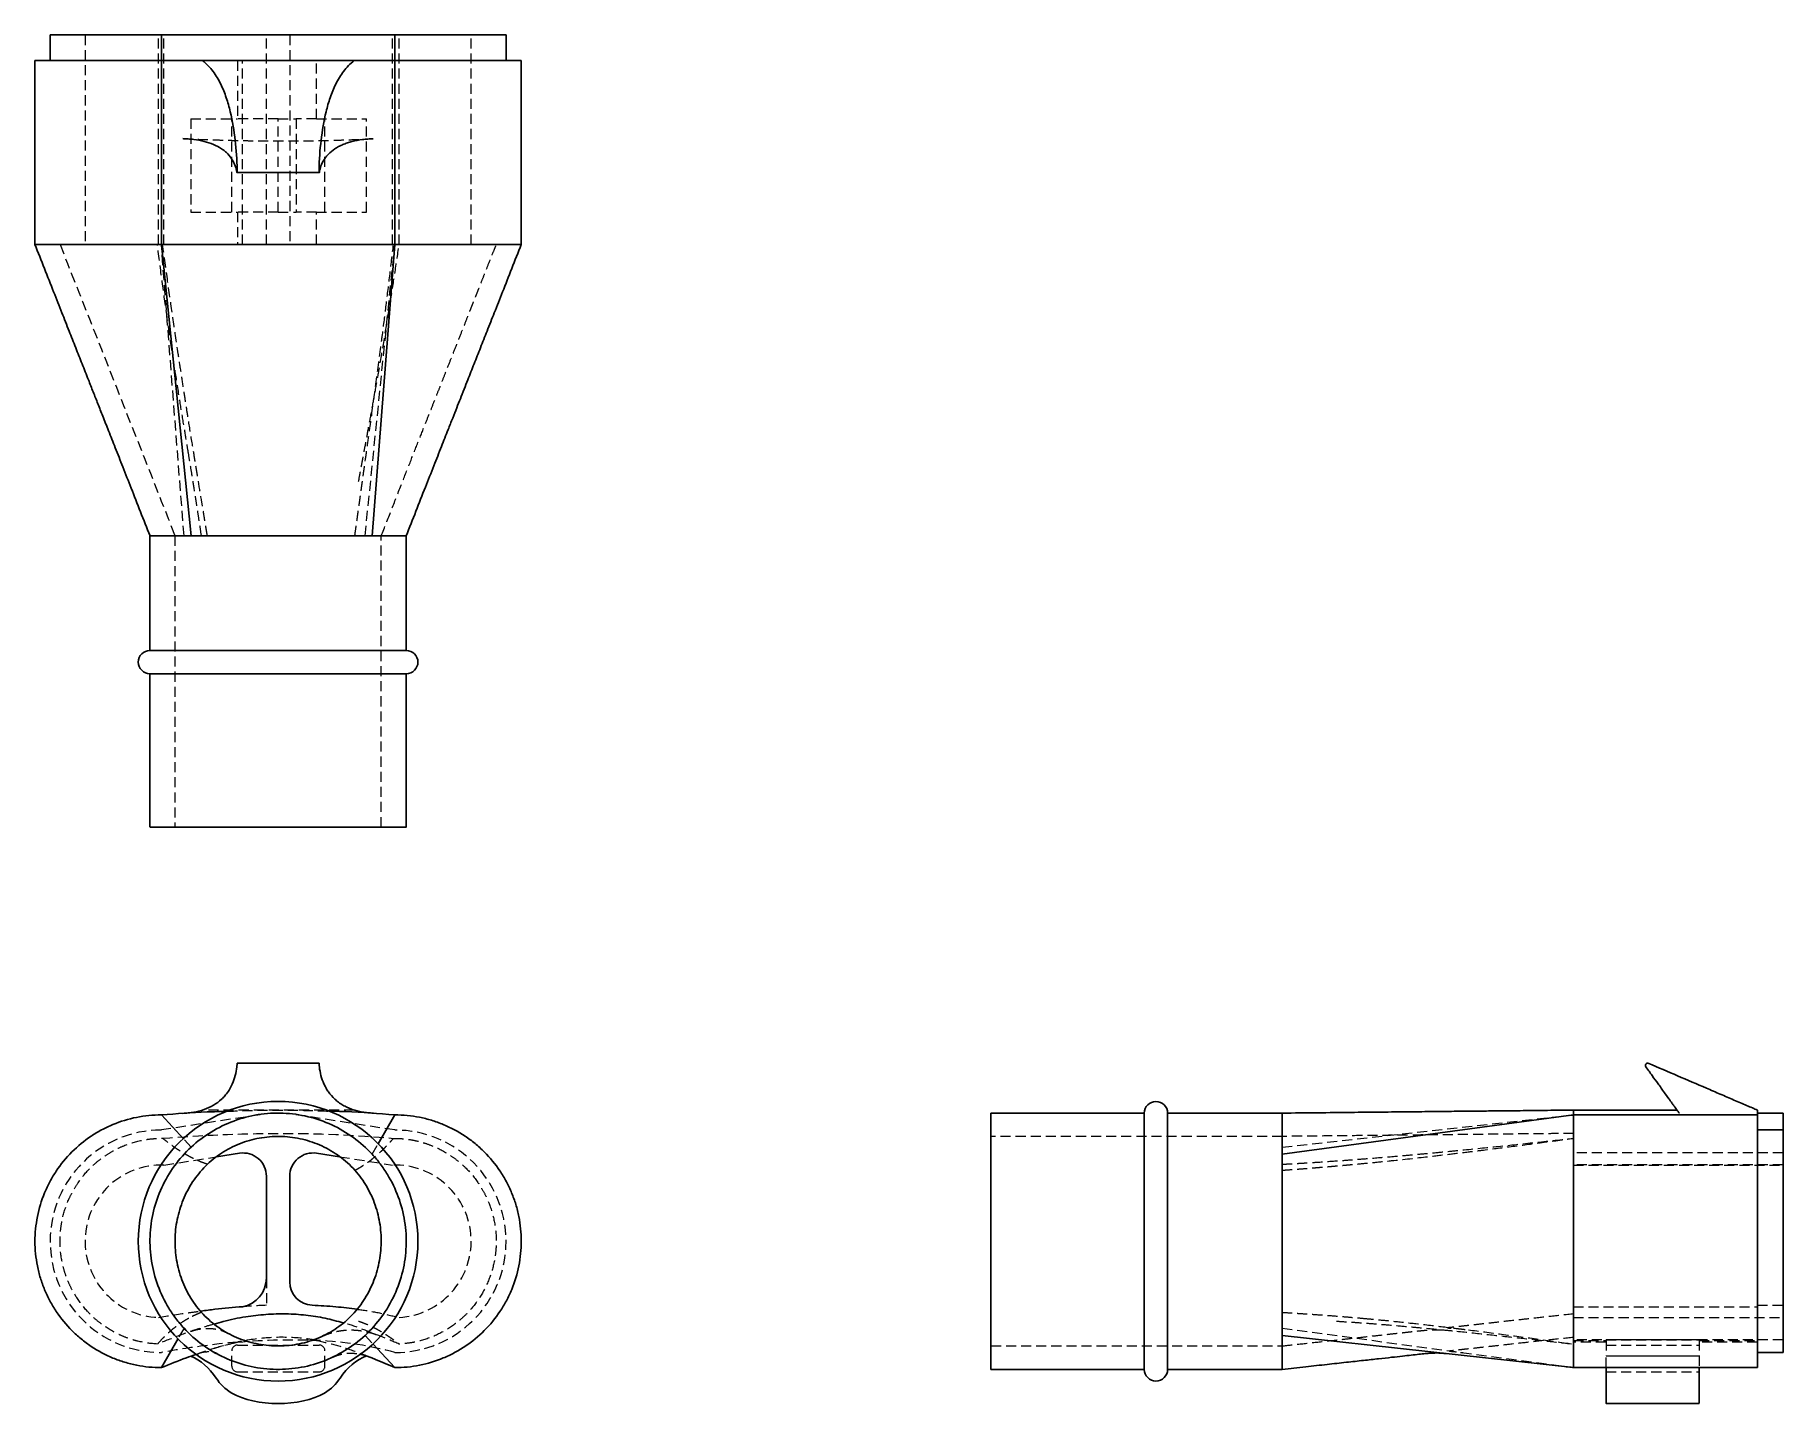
# Model space of a CAD drawing. Header units: millimetres. Extents: x 52 to 273, y 35 to 208.
import ezdxf

# ---------------------------------------------------------------- set-up
doc = ezdxf.new("R2010")
doc.units = ezdxf.units.MM
doc.linetypes.add('HIDDEN', pattern=[1.905, 1.27, -0.635])

msp = doc.modelspace()

# ---------------------------------------------------------------- linework, layer by layer
at = {"color": 7, "linetype": 'Continuous', "lineweight": 25}
for p, q in [((54.21, 208), (54.21, 204.76)), ((68.26, 208), (54.21, 208)), ((68.26, 204.76), (68.26, 208)), ((68.26, 208), (80.75, 208)), ((85.25, 208), (80.75, 208)), ((85.25, 208), (97.74, 208)), ((97.74, 204.76), (97.74, 208)), ((111.79, 208), (97.74, 208)), ((111.79, 204.76), (111.79, 208)), ((52.3, 204.76), (52.3, 181.53)), ((52.3, 204.76), (68.26, 204.76)), ((68.26, 181.53), (68.26, 204.76)), ((92.62, 204.76), (73.46, 204.76)), ((97.74, 181.53), (97.74, 204.76)), ((97.74, 204.76), (113.7, 204.76)), ((113.7, 181.53), (113.7, 204.76)), ((77.81, 190.63), (88.19, 190.63)), ((72.02, 144.77), (68.26, 181.53)), ((94.88, 144.77), (97.74, 181.53)), ((66.82, 144.77), (66.82, 130.3)), ((99.18, 130.3), (99.18, 144.77)), ((66.82, 127.36), (66.82, 108)), ((99.18, 108), (99.18, 127.36)), ((88.17, 78.2), (77.83, 78.2)), ((71.05, 68.65), (68.26, 71.67)), ((95.64, 68.01), (97.74, 71.67)), ((192.36, 71.89), (173, 71.89)), ((209.77, 71.89), (195.3, 71.89)), ((209.77, 66.69), (246.53, 71.67)), ((259.62, 72.27), (246.53, 72.27)), ((246.53, 71.67), (269.76, 71.67)), ((273, 71.87), (269.76, 71.87)), ((269.76, 71.67), (269.76, 39.76)), ((273, 71.69), (273, 71.87)), ((273, 71.69), (273, 69.76)), ((269.76, 69.76), (273, 69.76)), ((273, 41.67), (273, 69.76)), ((75.23, 66.38), (78.14, 66.83)), ((87.86, 66.83), (90.76, 66.38)), ((81.53, 51.06), (81.53, 63.92)), ((84.47, 50.58), (84.47, 63.92)), ((70.37, 43.44), (68.26, 39.76)), ((94.97, 42.76), (97.74, 39.76)), ((209.77, 43.83), (246.53, 39.76)), ((246.53, 39.76), (269.76, 39.76)), ((269.76, 41.67), (273, 41.67)), ((173, 39.54), (192.36, 39.54)), ((195.3, 39.54), (209.77, 39.54)), ((250.65, 35.23), (262.41, 35.23))]:
    msp.add_line(p, q, dxfattribs=at)
at = {"color": 7, "linetype": 'HIDDEN', "lineweight": 18}
for p, q in [((58.63, 208), (58.63, 181.53)), ((67.9, 181.53), (67.9, 208)), ((68.57, 181.53), (68.57, 208)), ((81.53, 181.53), (81.53, 208)), ((84.47, 208), (84.47, 181.53)), ((97.43, 181.53), (97.43, 208)), ((98.27, 181.53), (98.27, 208)), ((107.37, 181.53), (107.37, 208)), ((77.87, 204.76), (77.87, 197.41)), ((78.5, 181.53), (78.5, 204.76)), ((87.85, 197.41), (87.85, 204.76)), ((71.98, 197.41), (71.98, 185.65)), ((77.15, 185.65), (77.15, 197.41)), ((83.02, 197.41), (85.28, 197.41)), ((83.02, 185.65), (83.02, 197.41)), ((85.28, 197.41), (85.28, 185.65)), ((88.92, 185.65), (88.92, 197.41)), ((94.17, 185.65), (94.17, 197.41)), ((77.87, 185.65), (77.87, 181.53)), ((83.02, 185.65), (85.28, 185.65)), ((87.85, 181.53), (87.85, 185.65)), ((71.12, 144.77), (68.26, 181.53)), ((93.98, 144.77), (97.74, 181.53)), ((69.98, 144.77), (69.98, 108)), ((70, 144.77), (70.07, 144.77)), ((71.21, 144.77), (71.12, 144.77)), ((96.02, 108), (96.02, 144.77)), ((80.75, 71.69), (68.26, 69.76)), ((92.62, 72.27), (73.46, 72.27)), ((97.74, 69.76), (85.25, 71.69)), ((209.77, 67.59), (246.53, 71.67)), ((269.76, 71.69), (269.76, 71.67)), ((72.02, 67.59), (71.05, 68.65)), ((209.77, 68.95), (173, 68.95)), ((68.57, 65.34), (75.23, 66.38)), ((90.76, 66.38), (97.43, 65.34)), ((94.88, 66.69), (95.64, 68.01)), ((273, 66.86), (246.53, 66.86)), ((273, 65.35), (246.53, 65.35)), ((246.53, 65.34), (273, 65.34)), ((81.53, 51.06), (81.53, 47.63)), ((209.77, 46.09), (209.77, 46.74)), ((246.53, 47.45), (269.76, 47.45)), ((269.76, 47.63), (273, 47.63)), ((71.12, 44.74), (70.37, 43.44)), ((209.77, 44.74), (246.53, 39.76)), ((231.2, 44.42), (231.29, 44.41)), ((246.53, 46.1), (273, 46.1)), ((246.53, 46.09), (273, 46.09)), ((77.89, 42.61), (88.18, 42.61)), ((93.98, 43.83), (94.97, 42.76)), ((173, 42.5), (209.77, 42.5)), ((273, 43.28), (246.53, 43.28)), ((246.53, 43.2), (250.65, 43.2)), ((250.65, 42.98), (246.53, 42.98)), ((262.41, 43.28), (250.65, 43.28)), ((250.65, 43.26), (262.41, 43.26)), ((250.65, 42.61), (262.41, 42.61)), ((262.41, 43.2), (269.76, 43.2)), ((269.76, 42.98), (262.41, 42.98)), ((71.98, 41.21), (73.06, 41.57)), ((77.15, 39.96), (77.15, 41.88)), ((88.92, 39.96), (88.92, 41.88)), ((250.65, 41.26), (262.41, 41.26)), ((262.41, 41.21), (250.65, 41.21)), ((77.89, 39.23), (88.18, 39.23)), ((250.65, 39.23), (262.41, 39.23))]:
    msp.add_line(p, q, dxfattribs=at)
at = {"color": 7, "linetype": 'HIDDEN', "lineweight": 18, "flags": 128}
for points in [[(70.97, 71.86), (70.97, 71.86)], [(95, 71.88), (95, 71.88)], [(72.02, 67.59), (72.02, 67.59)], [(72.02, 67.59), (72.02, 67.59)], [(94.88, 66.69), (94.88, 66.69)], [(94.88, 66.69), (94.88, 66.69)], [(74.07, 65.44), (74.07, 65.44)], [(92.69, 64.69), (92.69, 64.69)], [(73.32, 46.74), (73.32, 46.74)], [(81.53, 47.63), (81.53, 47.63)], [(71.12, 44.74), (71.12, 44.74)], [(71.12, 44.74), (71.12, 44.74)], [(91.93, 45.99), (91.93, 45.99)], [(93.98, 43.83), (93.98, 43.83)], [(93.98, 43.83), (93.98, 43.83)]]:
    msp.add_lwpolyline(points, dxfattribs=at)
at = {"color": 7, "linetype": 'Continuous', "lineweight": 25}
msp.add_circle((83, 55.71), 17.65, dxfattribs=at)
for centre, radius, start, end in [((66.82, 128.83), 1.47, 90, 270), ((99.18, 128.83), 1.47, 270, 90), ((193.83, 71.89), 1.47, 0, 180), ((78.59, 63.92), 2.94, 0, 98.8152), ((87.41, 63.92), 2.94, 81.1848, 180), ((77.85, 51.07), 3.68, 280.0708, 359.8089), ((87.41, 50.58), 2.94, 180, 267.7072), ((193.83, 39.54), 1.47, 180, 0)]:
    msp.add_arc(centre, radius, start, end, dxfattribs=at)
at = {"color": 7, "linetype": 'HIDDEN', "lineweight": 18}
for centre, radius, start, end in [((68.26, 55.71), 14.04, 90, 270), ((97.74, 55.71), 14.04, 270, 90), ((68.26, 55.71), 9.63, 88.1662, 267.8927), ((97.74, 55.71), 9.63, 273.1435, 91.8338), ((77.89, 41.88), 0.735, 90, 180), ((88.18, 41.88), 0.735, 0, 90), ((77.89, 39.96), 0.735, 180, 270), ((88.18, 39.96), 0.735, 270, 0)]:
    msp.add_arc(centre, radius, start, end, dxfattribs=at)
at = {"color": 7, "linetype": 'Continuous', "lineweight": 25}
for points in [[(68.26, 204.76), (69.17, 204.76), (70.07, 204.76), (70.97, 204.76)], [(95, 204.76), (95.92, 204.76), (96.83, 204.76), (97.74, 204.76)], [(88.21, 190.68), (88.21, 190.66), (88.2, 190.65), (88.2, 190.64)], [(68.26, 181.53), (78.66, 181.53), (88.49, 181.53), (97.74, 181.53)], [(269.76, 71.88), (269.76, 71.82), (269.76, 71.75), (269.76, 71.67)], [(71.98, 41.21), (73.23, 40.68), (74.3, 39.76), (75.18, 38.43)], [(90.83, 38.43), (91.74, 39.8), (92.85, 40.75), (94.17, 41.26)]]:
    msp.add_open_spline(points, degree=3, dxfattribs=at)
for points, knots in [([(70.97, 204.76), (71.37, 204.76), (71.76, 204.76), (72.6, 204.76), (73.03, 204.76), (73.46, 204.76)], [0, 0, 0, 0, 0.5, 0.5, 1, 1, 1, 1]), ([(73.46, 204.76), (73.72, 204.57), (73.96, 204.35), (74.4, 203.89), (74.6, 203.65), (75.16, 202.9), (75.48, 202.35), (76.03, 201.24), (76.25, 200.66), (76.65, 199.5), (76.81, 198.91), (77.24, 197.11), (77.44, 195.9), (77.72, 193.48), (77.8, 192.26), (77.83, 191.04)], [0, 0, 0, 0, 0.0625, 0.0625, 0.125, 0.125, 0.25, 0.25, 0.375, 0.375, 0.5, 0.5, 0.75, 0.75, 1, 1, 1, 1]), ([(88.17, 191.04), (88.2, 192.26), (88.28, 193.48), (88.57, 195.91), (88.77, 197.13), (89.21, 198.91), (89.37, 199.5), (89.77, 200.66), (90, 201.24), (90.56, 202.36), (90.88, 202.9), (91.64, 203.9), (92.09, 204.38), (92.62, 204.76)], [0, 0, 0, 0, 0.25, 0.25, 0.5, 0.5, 0.625, 0.625, 0.75, 0.75, 0.875, 0.875, 1, 1, 1, 1]), ([(92.62, 204.76), (93.03, 204.76), (93.44, 204.76), (94.24, 204.76), (94.62, 204.76), (95, 204.76)], [0, 0, 0, 0, 0.5, 0.5, 1, 1, 1, 1]), ([(77.79, 190.68), (77.71, 191.22), (77.53, 191.74), (77.06, 192.5), (76.87, 192.74), (76.53, 193.09), (76.41, 193.21), (76.15, 193.43), (76, 193.53), (75.55, 193.84), (75.21, 194.01), (74.47, 194.33), (74.07, 194.46), (73.23, 194.68), (72.8, 194.76), (72.12, 194.84), (71.89, 194.86), (71.43, 194.89), (71.2, 194.9), (70.97, 194.91)], [0, 0, 0, 0, 0.25, 0.25, 0.375, 0.375, 0.4375, 0.4375, 0.5, 0.5, 0.625, 0.625, 0.75, 0.75, 0.875, 0.875, 0.9375, 0.9375, 1, 1, 1, 1]), ([(95, 194.9), (94.77, 194.89), (94.54, 194.88), (94.09, 194.84), (93.87, 194.82), (93.21, 194.74), (92.78, 194.66), (92.15, 194.5), (91.94, 194.44), (91.54, 194.31), (91.35, 194.24), (90.99, 194.08), (90.81, 194), (90.47, 193.82), (90.31, 193.72), (89.85, 193.42), (89.59, 193.2), (89.25, 192.85), (89.15, 192.73), (88.96, 192.49), (88.87, 192.36), (88.64, 191.99), (88.51, 191.73), (88.32, 191.21), (88.25, 190.95), (88.21, 190.68)], [0, 0, 0, 0, 0.0625, 0.0625, 0.125, 0.125, 0.25, 0.25, 0.3125, 0.3125, 0.375, 0.375, 0.4375, 0.4375, 0.5, 0.5, 0.625, 0.625, 0.6875, 0.6875, 0.75, 0.75, 0.875, 0.875, 1, 1, 1, 1]), ([(77.83, 191.04), (77.83, 190.98), (77.83, 190.91), (77.83, 190.79), (77.83, 190.73), (77.82, 190.65), (77.82, 190.63), (77.81, 190.62), (77.8, 190.64), (77.79, 190.68)], [0, 0, 0, 0, 0.25, 0.25, 0.5, 0.5, 0.75, 0.75, 1, 1, 1, 1]), ([(88.19, 190.63), (88.19, 190.63), (88.19, 190.62), (88.18, 190.64), (88.18, 190.7), (88.17, 190.78), (88.17, 190.87), (88.17, 190.96), (88.17, 191.01), (88.17, 191.04)], [0, 0, 0, 0, 0.026873, 0.19885, 0.370268, 0.541064, 0.711434, 0.881591, 1, 1, 1, 1]), ([(52.3, 181.53), (52.7, 180.52), (53.49, 178.53), (54.62, 175.66), (55.66, 173.04), (56.59, 170.69), (57.44, 168.53), (58.25, 166.48), (58.99, 164.62), (59.65, 162.95), (60.25, 161.42), (60.9, 159.79), (61.63, 157.93), (62.47, 155.8), (63.43, 153.39), (64.49, 150.7), (65.63, 147.79), (66.42, 145.78), (66.83, 144.77)], [0, 0, 0, 0, 0.082312, 0.162387, 0.233859, 0.296729, 0.353997, 0.409782, 0.464107, 0.505678, 0.546352, 0.588791, 0.639121, 0.697585, 0.762921, 0.836097, 0.917108, 1, 1, 1, 1]), ([(52.32, 181.53), (52.31, 181.53), (52.3, 181.53), (52.39, 181.53), (52.6, 181.53), (52.92, 181.53), (53.35, 181.53), (53.89, 181.53), (54.53, 181.53), (55.26, 181.53), (56.09, 181.53), (57.01, 181.53), (58.01, 181.53), (59.07, 181.53), (60.21, 181.53), (61.4, 181.53), (62.64, 181.53), (63.91, 181.53), (65.23, 181.54), (66.68, 181.53), (67.7, 181.53), (68.26, 181.53)], [0, 0, 0, 0, 0.019386, 0.07385, 0.126775, 0.1797, 0.234162, 0.288625, 0.341549, 0.394473, 0.448935, 0.503397, 0.556322, 0.609246, 0.663709, 0.718171, 0.771096, 0.82402, 0.878482, 0.932944, 1, 1, 1, 1]), ([(97.74, 181.53), (98.18, 181.53), (99.07, 181.53), (100.4, 181.54), (101.72, 181.53), (103.02, 181.53), (104.26, 181.53), (105.46, 181.53), (106.62, 181.53), (107.71, 181.53), (108.72, 181.53), (109.66, 181.53), (110.51, 181.53), (111.28, 181.53), (111.94, 181.53), (112.51, 181.53), (112.97, 181.53), (113.32, 181.53), (113.56, 181.53), (113.69, 181.53), (113.68, 181.53), (113.68, 181.53)], [0, 0, 0, 0, 0.052924, 0.105849, 0.160311, 0.214773, 0.267698, 0.320622, 0.375084, 0.429546, 0.482467, 0.535389, 0.589847, 0.644306, 0.697229, 0.750152, 0.804613, 0.859074, 0.911999, 0.964924, 1, 1, 1, 1]), ([(99.17, 144.77), (99.58, 145.8), (100.39, 147.84), (101.55, 150.8), (102.63, 153.52), (103.59, 155.95), (104.38, 157.95), (105.02, 159.58), (105.53, 160.88), (106.01, 162.09), (106.48, 163.27), (107.06, 164.73), (107.75, 166.48), (108.56, 168.53), (109.41, 170.69), (110.34, 173.04), (111.38, 175.66), (112.51, 178.53), (113.3, 180.52), (113.7, 181.53)], [0, 0, 0, 0, 0.084435, 0.166701, 0.240845, 0.30686, 0.364743, 0.404517, 0.439269, 0.47097, 0.503155, 0.535893, 0.590218, 0.646003, 0.703271, 0.766141, 0.837613, 0.917688, 1, 1, 1, 1]), ([(66.83, 144.77), (66.83, 144.77), (66.81, 144.77), (66.89, 144.77), (67.07, 144.77), (67.37, 144.77), (67.78, 144.77), (68.3, 144.77), (68.93, 144.77), (69.74, 144.77), (70.74, 144.77), (71.59, 144.77), (72.02, 144.77)], [0, 0, 0, 0, 0.014921, 0.115648, 0.2193, 0.322953, 0.423722, 0.524492, 0.62819, 0.731889, 0.865122, 1, 1, 1, 1]), ([(72.02, 144.77), (73.58, 144.77), (75.42, 144.77), (79.39, 144.77), (81.52, 144.77), (85.75, 144.77), (87.85, 144.77), (91.7, 144.77), (93.44, 144.77), (94.88, 144.77)], [0, 0, 0, 0, 0.25, 0.25, 0.5, 0.5, 0.75, 0.75, 1, 1, 1, 1]), ([(94.88, 144.77), (95.18, 144.77), (95.77, 144.77), (96.56, 144.77), (97.26, 144.77), (97.86, 144.77), (98.34, 144.77), (98.73, 144.77), (98.99, 144.77), (99.15, 144.77), (99.16, 144.77), (99.17, 144.77)], [0, 0, 0, 0, 0.111509, 0.223017, 0.337766, 0.452515, 0.564024, 0.675533, 0.790282, 0.905032, 1, 1, 1, 1]), ([(72.02, 130.3), (71.67, 130.3), (70.96, 130.3), (70.06, 130.3), (69.27, 130.3), (68.6, 130.3), (68.02, 130.3), (67.56, 130.3), (67.2, 130.3), (66.96, 130.3), (66.83, 130.3), (66.84, 130.3), (66.84, 130.3)], [0, 0, 0, 0, 0.110359, 0.221644, 0.322417, 0.423189, 0.526888, 0.630586, 0.731376, 0.832166, 0.935885, 1, 1, 1, 1]), ([(94.88, 130.3), (94.52, 130.3), (94.14, 130.3), (93.34, 130.3), (92.92, 130.3), (91.63, 130.3), (90.72, 130.3), (89.28, 130.3), (88.79, 130.3), (87.79, 130.3), (87.27, 130.3), (85.73, 130.3), (84.68, 130.3), (83.1, 130.3), (82.56, 130.3), (81.5, 130.3), (80.97, 130.3), (79.41, 130.3), (78.39, 130.3), (76.89, 130.3), (76.4, 130.3), (75.45, 130.3), (74.99, 130.3), (73.65, 130.3), (72.81, 130.3), (72.02, 130.3)], [0, 0, 0, 0, 0.0625, 0.0625, 0.125, 0.125, 0.25, 0.25, 0.3125, 0.3125, 0.375, 0.375, 0.5, 0.5, 0.5625, 0.5625, 0.625, 0.625, 0.75, 0.75, 0.8125, 0.8125, 0.875, 0.875, 1, 1, 1, 1]), ([(99.16, 130.3), (99.17, 130.3), (99.18, 130.3), (99.08, 130.3), (98.87, 130.3), (98.54, 130.3), (98.09, 130.3), (97.5, 130.3), (96.76, 130.3), (95.9, 130.3), (95.22, 130.3), (94.88, 130.3)], [0, 0, 0, 0, 0.0437761, 0.1552197, 0.266663, 0.3813428, 0.4960226, 0.6197729, 0.7435236, 0.8717616, 1, 1, 1, 1]), ([(72.02, 127.36), (71.46, 127.36), (70.35, 127.36), (69.01, 127.36), (67.95, 127.36), (67.23, 127.36), (66.85, 127.36), (66.86, 127.36), (66.86, 127.36)], [0, 0, 0, 0, 0.177701, 0.355459, 0.533163, 0.710918, 0.888626, 1, 1, 1, 1]), ([(94.88, 127.36), (94.16, 127.36), (93.37, 127.36), (91.65, 127.36), (90.74, 127.36), (88.81, 127.36), (87.81, 127.36), (85.75, 127.36), (84.7, 127.36), (82.58, 127.36), (81.52, 127.36), (79.42, 127.36), (78.4, 127.36), (76.41, 127.36), (75.46, 127.36), (73.65, 127.36), (72.8, 127.36), (72.02, 127.36)], [0, 0, 0, 0, 0.125, 0.125, 0.25, 0.25, 0.375, 0.375, 0.5, 0.5, 0.625, 0.625, 0.75, 0.75, 0.875, 0.875, 1, 1, 1, 1]), ([(99.14, 127.36), (99.15, 127.36), (99.18, 127.36), (98.91, 127.36), (98.35, 127.36), (97.47, 127.36), (96.33, 127.36), (95.36, 127.36), (94.88, 127.36)], [0, 0, 0, 0, 0.0733987, 0.2587013, 0.4440111, 0.6293529, 0.8146445, 1, 1, 1, 1]), ([(66.84, 108), (66.86, 108), (66.91, 108), (67.37, 108), (68.12, 108), (69.16, 108), (70.44, 108), (71.5, 108), (72.02, 108)], [0, 0, 0, 0, 0.162133, 0.32974, 0.497291, 0.66488, 0.832451, 1, 1, 1, 1]), ([(72.02, 108), (72.8, 108), (73.65, 108), (75.46, 108), (76.41, 108), (78.4, 108), (79.42, 108), (81.52, 108), (82.58, 108), (84.7, 108), (85.75, 108), (87.81, 108), (88.81, 108), (90.74, 108), (91.65, 108), (93.37, 108), (94.16, 108), (94.88, 108)], [0, 0, 0, 0, 0.125, 0.125, 0.25, 0.25, 0.375, 0.375, 0.5, 0.5, 0.625, 0.625, 0.75, 0.75, 0.875, 0.875, 1, 1, 1, 1]), ([(94.88, 108), (95.39, 108), (96.42, 108), (97.59, 108), (98.49, 108), (99, 108), (99.22, 108), (99.17, 108), (99.16, 108)], [0, 0, 0, 0, 0.196587, 0.393108, 0.589695, 0.786215, 0.982803, 1, 1, 1, 1]), ([(77.79, 77.73), (77.71, 76.99), (77.53, 76.26), (77.06, 75.21), (76.87, 74.87), (76.53, 74.39), (76.41, 74.23), (76.15, 73.92), (76, 73.78), (75.55, 73.36), (75.21, 73.11), (74.47, 72.67), (74.07, 72.48), (73.23, 72.19), (72.8, 72.08), (72.12, 71.96), (71.89, 71.93), (71.43, 71.89), (71.2, 71.88), (70.97, 71.86)], [0, 0, 0, 0, 0.25, 0.25, 0.375, 0.375, 0.4375, 0.4375, 0.5, 0.5, 0.625, 0.625, 0.75, 0.75, 0.875, 0.875, 0.9375, 0.9375, 1, 1, 1, 1]), ([(77.83, 78.2), (77.83, 78.19), (77.83, 78.19), (77.83, 78.15), (77.82, 78.08), (77.82, 77.99), (77.81, 77.89), (77.8, 77.8), (77.79, 77.75), (77.79, 77.73)], [0, 0, 0, 0, 0.121652, 0.274636, 0.427697, 0.580971, 0.734646, 0.888865, 1, 1, 1, 1]), ([(88.21, 77.73), (88.21, 77.76), (88.2, 77.82), (88.19, 77.92), (88.18, 78.02), (88.18, 78.1), (88.17, 78.17), (88.17, 78.2), (88.17, 78.19), (88.17, 78.19)], [0, 0, 0, 0, 0.154732, 0.309462, 0.464158, 0.618351, 0.771985, 0.925235, 1, 1, 1, 1]), ([(95, 71.88), (94.77, 71.9), (94.54, 71.91), (94.09, 71.96), (93.87, 71.99), (93.21, 72.1), (92.78, 72.21), (92.15, 72.43), (91.94, 72.52), (91.54, 72.7), (91.35, 72.8), (90.99, 73.02), (90.81, 73.13), (90.47, 73.38), (90.31, 73.52), (89.85, 73.94), (89.59, 74.24), (89.25, 74.72), (89.15, 74.89), (88.96, 75.23), (88.87, 75.4), (88.64, 75.92), (88.51, 76.27), (88.32, 76.99), (88.25, 77.36), (88.21, 77.73)], [0, 0, 0, 0, 0.0625, 0.0625, 0.125, 0.125, 0.25, 0.25, 0.3125, 0.3125, 0.375, 0.375, 0.4375, 0.4375, 0.5, 0.5, 0.625, 0.625, 0.6875, 0.6875, 0.75, 0.75, 0.875, 0.875, 1, 1, 1, 1]), ([(255.68, 77.73), (255.64, 77.78), (255.62, 77.85), (255.63, 77.97), (255.65, 78.04), (255.73, 78.14), (255.79, 78.17), (255.91, 78.2), (255.98, 78.2), (256.04, 78.17)], [0, 0, 0, 0, 0.25, 0.25, 0.5, 0.5, 0.75, 0.75, 1, 1, 1, 1]), ([(259.9, 71.88), (259.89, 71.9), (259.88, 71.91), (259.84, 71.96), (259.82, 71.99), (259.74, 72.1), (259.66, 72.21), (259.5, 72.43), (259.44, 72.52), (259.31, 72.7), (259.24, 72.8), (259.08, 73.02), (259, 73.13), (258.82, 73.38), (258.72, 73.52), (258.42, 73.94), (258.2, 74.24), (257.85, 74.72), (257.73, 74.89), (257.49, 75.23), (257.36, 75.4), (256.99, 75.92), (256.73, 76.27), (256.21, 76.99), (255.95, 77.36), (255.68, 77.73)], [0, 0, 0, 0, 0.0625, 0.0625, 0.125, 0.125, 0.25, 0.25, 0.3125, 0.3125, 0.375, 0.375, 0.4375, 0.4375, 0.5, 0.5, 0.625, 0.625, 0.6875, 0.6875, 0.75, 0.75, 0.875, 0.875, 1, 1, 1, 1]), ([(256.04, 78.17), (257.26, 77.65), (258.48, 77.12), (260.91, 76.08), (262.13, 75.55), (263.91, 74.79), (264.5, 74.53), (265.66, 74.03), (266.24, 73.79), (267.36, 73.3), (267.9, 73.07), (268.9, 72.64), (269.38, 72.44), (269.76, 72.27)], [0, 0, 0, 0, 0.25, 0.25, 0.5, 0.5, 0.625, 0.625, 0.75, 0.75, 0.875, 0.875, 1, 1, 1, 1]), ([(68.26, 39.76), (67.2, 39.76), (66.17, 39.86), (64.64, 40.17), (64.13, 40.29), (63.13, 40.6), (62.63, 40.77), (61.18, 41.37), (60.27, 41.86), (58.97, 42.73), (58.54, 43.05), (57.73, 43.71), (57.34, 44.06), (56.24, 45.17), (55.58, 45.97), (54.7, 47.28), (54.43, 47.73), (53.94, 48.65), (53.72, 49.12), (53.32, 50.08), (53.14, 50.57), (52.84, 51.57), (52.71, 52.08), (52.41, 53.63), (52.3, 54.66), (52.3, 56.22), (52.33, 56.75), (52.43, 57.79), (52.51, 58.31), (52.81, 59.85), (53.11, 60.84), (53.71, 62.29), (53.94, 62.77), (54.43, 63.69), (54.7, 64.14), (55.56, 65.44), (56.22, 66.24), (57.71, 67.73), (58.52, 68.39), (59.81, 69.26), (60.26, 69.53), (61.18, 70.02), (61.66, 70.25), (63.11, 70.85), (64.11, 71.15), (65.64, 71.46), (66.16, 71.54), (67.21, 71.64), (67.73, 71.67), (68.26, 71.67)], [0, 0, 0, 0, 0.0625, 0.0625, 0.09375, 0.09375, 0.125, 0.125, 0.1875, 0.1875, 0.21875, 0.21875, 0.25, 0.25, 0.3125, 0.3125, 0.34375, 0.34375, 0.375, 0.375, 0.40625, 0.40625, 0.4375, 0.4375, 0.5, 0.5, 0.53125, 0.53125, 0.5625, 0.5625, 0.625, 0.625, 0.65625, 0.65625, 0.6875, 0.6875, 0.75, 0.75, 0.8125, 0.8125, 0.84375, 0.84375, 0.875, 0.875, 0.9375, 0.9375, 0.96875, 0.96875, 1, 1, 1, 1]), ([(68.26, 71.67), (70.18, 71.81), (72.96, 72.01), (75.74, 72.1), (76.6, 72.12)], [0, 0, 0, 0, 0.691163, 1, 1, 1, 1]), ([(72.02, 67.59), (72.8, 68.32), (73.65, 68.95), (75.46, 70.06), (76.41, 70.52), (78.4, 71.26), (79.42, 71.53), (81.52, 71.86), (82.58, 71.92), (84.7, 71.84), (85.75, 71.69), (87.81, 71.19), (88.81, 70.85), (90.74, 69.96), (91.65, 69.42), (93.37, 68.17), (94.16, 67.47), (94.88, 66.69)], [0, 0, 0, 0, 0.125, 0.125, 0.25, 0.25, 0.375, 0.375, 0.5, 0.5, 0.625, 0.625, 0.75, 0.75, 0.875, 0.875, 1, 1, 1, 1]), ([(89.39, 72.14), (90.11, 72.13), (92.9, 72.06), (95.68, 71.84), (97.74, 71.67)], [0, 0, 0, 0, 0.258062, 1, 1, 1, 1]), ([(97.74, 71.67), (98.8, 71.67), (99.83, 71.57), (101.36, 71.26), (101.87, 71.14), (102.87, 70.83), (103.37, 70.65), (104.82, 70.05), (105.73, 69.56), (107.03, 68.7), (107.46, 68.38), (108.27, 67.71), (108.66, 67.36), (109.76, 66.26), (110.42, 65.46), (111.3, 64.15), (111.57, 63.7), (112.06, 62.77), (112.28, 62.3), (112.68, 61.34), (112.86, 60.86), (113.16, 59.86), (113.29, 59.34), (113.59, 57.8), (113.7, 56.77), (113.7, 55.2), (113.67, 54.68), (113.57, 53.64), (113.49, 53.12), (113.19, 51.58), (112.89, 50.59), (112.29, 49.14), (112.06, 48.66), (111.57, 47.74), (111.3, 47.29), (110.44, 45.99), (109.78, 45.19), (108.29, 43.7), (107.48, 43.03), (106.19, 42.17), (105.74, 41.9), (104.82, 41.4), (104.34, 41.18), (102.89, 40.58), (101.89, 40.27), (100.36, 39.97), (99.84, 39.89), (98.79, 39.78), (98.27, 39.76), (97.74, 39.76)], [0, 0, 0, 0, 0.0625, 0.0625, 0.09375, 0.09375, 0.125, 0.125, 0.1875, 0.1875, 0.21875, 0.21875, 0.25, 0.25, 0.3125, 0.3125, 0.34375, 0.34375, 0.375, 0.375, 0.40625, 0.40625, 0.4375, 0.4375, 0.5, 0.5, 0.53125, 0.53125, 0.5625, 0.5625, 0.625, 0.625, 0.65625, 0.65625, 0.6875, 0.6875, 0.75, 0.75, 0.8125, 0.8125, 0.84375, 0.84375, 0.875, 0.875, 0.9375, 0.9375, 0.96875, 0.96875, 1, 1, 1, 1]), ([(173, 71.88), (173, 71.85), (173, 71.81), (173, 71.34), (173, 70.6), (173, 69.56), (173, 68.27), (173, 67.22), (173, 66.69)], [0, 0, 0, 0, 0.162368, 0.329955, 0.497351, 0.664927, 0.832544, 1, 1, 1, 1]), ([(192.36, 66.69), (192.36, 67.25), (192.36, 68.37), (192.36, 69.7), (192.36, 70.76), (192.36, 71.48), (192.36, 71.86), (192.36, 71.85), (192.36, 71.85)], [0, 0, 0, 0, 0.177644, 0.355428, 0.533235, 0.7109, 0.888545, 1, 1, 1, 1]), ([(195.3, 66.69), (195.3, 67.04), (195.3, 67.75), (195.3, 68.66), (195.3, 69.44), (195.3, 70.12), (195.3, 70.69), (195.3, 71.16), (195.3, 71.51), (195.3, 71.75), (195.3, 71.88), (195.3, 71.88), (195.3, 71.88)], [0, 0, 0, 0, 0.110357, 0.221644, 0.322386, 0.423126, 0.52679, 0.630452, 0.731215, 0.831977, 0.935663, 1, 1, 1, 1]), ([(246.53, 72.27), (245.98, 72.26), (244.89, 72.25), (243.28, 72.24), (241.73, 72.22), (240.17, 72.2), (238.49, 72.19), (236.56, 72.17), (234.32, 72.14), (231.75, 72.12), (228.87, 72.09), (225.67, 72.05), (222.15, 72.02), (218.3, 71.98), (214.14, 71.93), (211.26, 71.91), (209.77, 71.89)], [0, 0, 0, 0, 0.0452256, 0.0890181, 0.131398, 0.1723863, 0.2160975, 0.2684483, 0.3294864, 0.399212, 0.4776249, 0.5647252, 0.6605129, 0.7649879, 0.8781502, 1, 1, 1, 1]), ([(209.77, 71.86), (209.77, 71.87), (209.77, 71.91), (209.77, 71.69), (209.77, 71.21), (209.77, 70.44), (209.77, 69.43), (209.77, 68.19), (209.77, 67.19), (209.77, 66.69)], [0, 0, 0, 0, 0.048186, 0.206791, 0.365541, 0.524093, 0.682699, 0.841435, 1, 1, 1, 1]), ([(246.53, 71.63), (246.5, 71.63), (246.35, 71.64), (246.2, 71.62), (246.08, 71.61)], [0, 0, 0, 0, 0.246187, 1, 1, 1, 1]), ([(246.53, 72.25), (246.53, 72.26), (246.53, 72.28), (246.53, 72.13), (246.53, 71.82), (246.53, 71.67)], [0, 0, 0, 0, 0.123025, 0.566923, 1, 1, 1, 1]), ([(246.53, 71.63), (246.53, 71.62), (246.53, 71.6), (246.54, 71.46), (246.53, 71.19), (246.53, 70.79), (246.53, 70.3), (246.53, 69.7), (246.53, 69), (246.53, 68.2), (246.53, 67.32), (246.53, 66.35), (246.53, 65.31), (246.53, 64.19), (246.53, 63.03), (246.53, 61.81), (246.53, 60.54), (246.53, 59.23), (246.53, 57.92), (246.53, 56.58), (246.53, 55.23), (246.53, 53.88), (246.53, 52.55), (246.53, 51.25), (246.53, 49.97), (246.53, 48.73), (246.53, 47.55), (246.53, 46.43), (246.53, 45.36), (246.53, 44.37), (246.53, 43.47), (246.53, 42.65), (246.53, 41.92), (246.53, 41.29), (246.53, 40.76), (246.53, 40.34), (246.54, 40.04), (246.54, 39.85), (246.53, 39.82), (246.53, 39.81)], [0, 0, 0, 0, 0.005794, 0.033411, 0.06183, 0.090249, 0.117866, 0.145483, 0.173902, 0.202321, 0.229936, 0.257551, 0.285968, 0.314385, 0.342002, 0.369618, 0.398036, 0.426455, 0.454072, 0.481689, 0.510108, 0.538527, 0.566144, 0.59376, 0.622179, 0.650598, 0.678214, 0.70583, 0.734249, 0.762667, 0.790284, 0.8179, 0.846319, 0.874738, 0.902354, 0.92997, 0.958389, 0.986807, 1, 1, 1, 1]), ([(269.76, 72.27), (269.76, 72.14), (269.76, 72.05), (269.76, 71.93), (269.76, 71.91), (269.76, 71.88)], [0, 0, 0, 0, 0.5, 0.5, 1, 1, 1, 1]), ([(74.07, 65.44), (74.7, 66.03), (75.39, 66.55), (76.49, 67.23), (76.86, 67.44), (77.64, 67.82), (78.04, 67.99), (79.26, 68.44), (80.09, 68.65), (81.37, 68.85), (81.8, 68.9), (82.67, 68.95), (83.1, 68.96), (84.39, 68.9), (85.24, 68.79), (86.51, 68.48), (86.92, 68.36), (87.74, 68.08), (88.53, 67.76), (89.3, 67.36), (90.04, 66.92), (90.41, 66.68), (91.45, 65.91), (92.1, 65.33), (92.69, 64.69)], [0, 0, 0, 0, 0.125, 0.125, 0.1875, 0.1875, 0.25, 0.25, 0.375, 0.375, 0.4375, 0.4375, 0.5, 0.5, 0.625, 0.625, 0.6875, 0.6875, 0.75, 0.8125, 0.8125, 0.875, 0.875, 1, 1, 1, 1]), ([(71.12, 44.74), (70.76, 45.13), (70.42, 45.53), (69.78, 46.38), (69.48, 46.81), (68.65, 48.17), (68.19, 49.12), (67.46, 51.11), (67.19, 52.14), (66.86, 54.23), (66.79, 55.29), (66.88, 57.41), (67.02, 58.46), (67.52, 60.53), (67.87, 61.53), (68.76, 63.45), (69.29, 64.37), (70.54, 66.08), (71.24, 66.88), (72.02, 67.59)], [0, 0, 0, 0, 0.0625, 0.0625, 0.125, 0.125, 0.25, 0.25, 0.375, 0.375, 0.5, 0.5, 0.625, 0.625, 0.75, 0.75, 0.875, 0.875, 1, 1, 1, 1]), ([(94.88, 66.69), (95.24, 66.3), (95.58, 65.9), (96.22, 65.05), (96.52, 64.61), (97.35, 63.26), (97.81, 62.3), (98.54, 60.31), (98.81, 59.29), (99.14, 57.19), (99.21, 56.14), (99.12, 54.02), (98.98, 52.97), (98.48, 50.9), (98.13, 49.9), (97.24, 47.98), (96.71, 47.06), (95.46, 45.35), (94.76, 44.55), (93.98, 43.83)], [0, 0, 0, 0, 0.0625, 0.0625, 0.125, 0.125, 0.25, 0.25, 0.375, 0.375, 0.5, 0.5, 0.625, 0.625, 0.75, 0.75, 0.875, 0.875, 1, 1, 1, 1]), ([(173, 66.69), (173, 66.3), (173, 65.9), (173, 65.05), (173, 64.61), (173, 63.26), (173, 62.3), (173, 60.31), (173, 59.29), (173, 57.19), (173, 56.14), (173, 54.02), (173, 52.97), (173, 50.9), (173, 49.9), (173, 47.98), (173, 47.06), (173, 45.35), (173, 44.55), (173, 43.83)], [0, 0, 0, 0, 0.0625, 0.0625, 0.125, 0.125, 0.25, 0.25, 0.375, 0.375, 0.5, 0.5, 0.625, 0.625, 0.75, 0.75, 0.875, 0.875, 1, 1, 1, 1]), ([(192.36, 43.83), (192.36, 44.55), (192.36, 45.35), (192.36, 47.06), (192.36, 47.98), (192.36, 49.9), (192.36, 50.91), (192.36, 52.96), (192.36, 54.02), (192.36, 56.13), (192.36, 57.2), (192.36, 59.29), (192.36, 60.32), (192.36, 62.3), (192.36, 63.26), (192.36, 65.07), (192.36, 65.91), (192.36, 66.69)], [0, 0, 0, 0, 0.125, 0.125, 0.25, 0.25, 0.375, 0.375, 0.5, 0.5, 0.625, 0.625, 0.75, 0.75, 0.875, 0.875, 1, 1, 1, 1]), ([(195.3, 43.83), (195.3, 44.2), (195.3, 44.58), (195.3, 45.37), (195.3, 45.79), (195.3, 47.08), (195.3, 48), (195.3, 49.43), (195.3, 49.92), (195.3, 50.93), (195.3, 51.44), (195.3, 52.99), (195.3, 54.03), (195.3, 55.62), (195.3, 56.15), (195.3, 57.21), (195.3, 57.74), (195.3, 59.3), (195.3, 60.32), (195.3, 61.82), (195.3, 62.31), (195.3, 63.26), (195.3, 63.72), (195.3, 65.07), (195.3, 65.91), (195.3, 66.69)], [0, 0, 0, 0, 0.0625, 0.0625, 0.125, 0.125, 0.25, 0.25, 0.3125, 0.3125, 0.375, 0.375, 0.5, 0.5, 0.5625, 0.5625, 0.625, 0.625, 0.75, 0.75, 0.8125, 0.8125, 0.875, 0.875, 1, 1, 1, 1]), ([(209.77, 66.69), (209.77, 65.91), (209.77, 65.06), (209.77, 63.72), (209.77, 63.25), (209.77, 62.3), (209.77, 61.81), (209.77, 60.32), (209.77, 59.3), (209.77, 57.73), (209.77, 57.2), (209.77, 56.14), (209.77, 55.61), (209.77, 54.03), (209.77, 52.98), (209.77, 51.43), (209.77, 50.92), (209.77, 49.92), (209.77, 49.43), (209.77, 48.47), (209.77, 48.01), (209.77, 47.09), (209.77, 46.65), (209.77, 45.35), (209.77, 44.56), (209.77, 43.83)], [0, 0, 0, 0, 0.125, 0.125, 0.1875, 0.1875, 0.25, 0.25, 0.375, 0.375, 0.4375, 0.4375, 0.5, 0.5, 0.625, 0.625, 0.6875, 0.6875, 0.75, 0.75, 0.8125, 0.8125, 0.875, 0.875, 1, 1, 1, 1]), ([(73.32, 46.74), (72.74, 47.39), (72.24, 48.08), (71.39, 49.55), (71.03, 50.33), (70.46, 51.96), (70.26, 52.8), (70.07, 54.07), (70.03, 54.5), (69.98, 55.36), (69.98, 55.8), (70.03, 57.09), (70.14, 57.93), (70.52, 59.61), (70.8, 60.44), (71.48, 62.01), (71.9, 62.76), (72.63, 63.82), (72.9, 64.16), (73.46, 64.82), (73.75, 65.14), (74.07, 65.44)], [0, 0, 0, 0, 0.125, 0.125, 0.25, 0.25, 0.375, 0.375, 0.4375, 0.4375, 0.5, 0.5, 0.625, 0.625, 0.75, 0.75, 0.875, 0.875, 0.9375, 0.9375, 1, 1, 1, 1]), ([(92.69, 64.69), (93.26, 64.04), (93.76, 63.34), (94.62, 61.87), (94.97, 61.1), (95.54, 59.46), (95.74, 58.62), (95.93, 57.35), (95.97, 56.92), (96.02, 56.06), (96.02, 55.63), (95.97, 54.34), (95.86, 53.49), (95.48, 51.82), (95.2, 50.99), (94.51, 49.41), (94.1, 48.67), (93.37, 47.61), (93.1, 47.26), (92.54, 46.6), (92.24, 46.29), (91.93, 45.99)], [0, 0, 0, 0, 0.125, 0.125, 0.25, 0.25, 0.375, 0.375, 0.4375, 0.4375, 0.5, 0.5, 0.625, 0.625, 0.75, 0.75, 0.875, 0.875, 0.9375, 0.9375, 1, 1, 1, 1]), ([(73.28, 46.9), (73.86, 46.98), (75.6, 47.21), (77.34, 47.36), (78.5, 47.45)], [0, 0, 0, 0, 0.334906, 1, 1, 1, 1]), ([(91.93, 45.99), (91.3, 45.39), (90.61, 44.87), (89.52, 44.19), (89.14, 43.98), (88.36, 43.61), (87.96, 43.44), (86.74, 42.99), (85.91, 42.78), (84.63, 42.59), (84.19, 42.54), (83.33, 42.49), (82.9, 42.49), (81.61, 42.54), (80.76, 42.66), (79.07, 43.06), (78.25, 43.33), (77.08, 43.87), (76.7, 44.07), (75.96, 44.5), (75.59, 44.74), (74.54, 45.51), (73.9, 46.09), (73.32, 46.74)], [0, 0, 0, 0, 0.125, 0.125, 0.1875, 0.1875, 0.25, 0.25, 0.375, 0.375, 0.4375, 0.4375, 0.5, 0.5, 0.625, 0.625, 0.75, 0.75, 0.8125, 0.8125, 0.875, 0.875, 1, 1, 1, 1]), ([(91.22, 45.41), (90.46, 45.62), (88.91, 46.04), (86.5, 46.42), (84, 46.58), (81.45, 46.51), (78.8, 46.19), (76.62, 45.76), (75.32, 45.37), (74.94, 45.26)], [0, 0, 0, 0, 0.141866, 0.291389, 0.442289, 0.597185, 0.753302, 0.928187, 1, 1, 1, 1]), ([(87.29, 47.64), (88.29, 47.59), (90.19, 47.49), (92.08, 47.25), (92.97, 47.13)], [0, 0, 0, 0, 0.5273779, 1, 1, 1, 1]), ([(93.98, 43.83), (93.2, 43.11), (92.35, 42.48), (90.54, 41.37), (89.59, 40.9), (87.6, 40.17), (86.58, 39.9), (84.48, 39.57), (83.42, 39.51), (81.3, 39.59), (80.25, 39.74), (78.19, 40.23), (77.19, 40.58), (75.26, 41.47), (74.35, 42.01), (72.63, 43.25), (71.84, 43.96), (71.12, 44.74)], [0, 0, 0, 0, 0.125, 0.125, 0.25, 0.25, 0.375, 0.375, 0.5, 0.5, 0.625, 0.625, 0.75, 0.75, 0.875, 0.875, 1, 1, 1, 1]), ([(173, 43.83), (173, 43.32), (173, 42.3), (173, 41.12), (173, 40.23), (173, 39.71), (173, 39.49), (173, 39.55), (173, 39.55)], [0, 0, 0, 0, 0.196538, 0.393247, 0.589921, 0.786411, 0.982973, 1, 1, 1, 1]), ([(192.36, 39.58), (192.36, 39.57), (192.36, 39.53), (192.36, 39.8), (192.36, 40.36), (192.36, 41.25), (192.36, 42.38), (192.36, 43.35), (192.36, 43.83)], [0, 0, 0, 0, 0.073356, 0.258766, 0.44395, 0.629282, 0.814735, 1, 1, 1, 1]), ([(195.3, 39.55), (195.3, 39.55), (195.3, 39.54), (195.3, 39.63), (195.3, 39.84), (195.3, 40.17), (195.3, 40.63), (195.3, 41.22), (195.3, 41.95), (195.3, 42.82), (195.3, 43.49), (195.3, 43.83)], [0, 0, 0, 0, 0.043496, 0.155037, 0.26658, 0.381369, 0.49616, 0.619876, 0.743593, 0.871796, 1, 1, 1, 1]), ([(209.77, 43.83), (209.77, 43.37), (209.77, 42.45), (209.77, 41.36), (209.77, 40.49), (209.77, 39.9), (209.77, 39.57), (209.77, 39.57), (209.77, 39.57)], [0, 0, 0, 0, 0.175442, 0.351073, 0.52647, 0.701927, 0.877543, 1, 1, 1, 1]), ([(68.26, 39.76), (69.31, 40.19), (70.76, 40.78), (72.25, 41.29), (72.66, 41.43)], [0, 0, 0, 0, 0.721087, 1, 1, 1, 1]), ([(93.35, 41.46), (93.39, 41.45), (93.54, 41.42), (93.84, 41.35), (94.25, 41.22), (94.55, 41.11), (94.7, 41.05)], [0, 0, 0, 0, 0.086301, 0.364708, 0.669234, 1, 1, 1, 1]), ([(94.7, 41.04), (94.9, 40.96), (95.92, 40.56), (96.93, 40.12), (97.74, 39.76)], [0, 0, 0, 0, 0.194, 1, 1, 1, 1]), ([(209.77, 39.54), (210.76, 39.65), (212.65, 39.86), (215.35, 40.15), (217.79, 40.42), (219.96, 40.66), (221.87, 40.87), (223.51, 41.05), (224.9, 41.21), (226.07, 41.34), (227.05, 41.45), (227.87, 41.53), (228.54, 41.59), (229.04, 41.61), (229.5, 41.61), (229.99, 41.59), (230.31, 41.55), (230.47, 41.54)], [0, 0, 0, 0, 0.112077, 0.21413, 0.306252, 0.388574, 0.461289, 0.524675, 0.579149, 0.626325, 0.671415, 0.716338, 0.762487, 0.811069, 0.866729, 0.931783, 1, 1, 1, 1]), ([(246.08, 39.81), (246.2, 39.8), (246.35, 39.79), (246.5, 39.79), (246.53, 39.8)], [0, 0, 0, 0, 0.754043, 1, 1, 1, 1]), ([(250.65, 38.43), (250.65, 38.8), (250.65, 39.28), (250.65, 39.67), (250.65, 39.76)], [0, 0, 0, 0, 0.76677, 1, 1, 1, 1]), ([(262.41, 39.76), (262.41, 39.6), (262.41, 39.19), (262.41, 38.72), (262.41, 38.43)], [0, 0, 0, 0, 0.3894, 1, 1, 1, 1]), ([(75.18, 38.43), (75.67, 37.69), (78.53, 34.79), (87.47, 34.78), (90.34, 37.69), (90.83, 38.43)], [0.1997279, 0.1997279, 0.1997279, 0.1997279, 0.3078747, 0.6898448, 0.7975007, 0.7975007, 0.7975007, 0.7975007]), ([(250.65, 35.26), (250.65, 35.25), (250.65, 35.25), (250.65, 35.47), (250.65, 35.89), (250.65, 36.52), (250.65, 37.37), (250.65, 38.08), (250.65, 38.43)], [0, 0, 0, 0, 0.137302, 0.336653, 0.524729, 0.69644, 0.851904, 1, 1, 1, 1]), ([(262.41, 35.26), (262.41, 35.25), (262.41, 35.25), (262.41, 35.47), (262.41, 35.89), (262.41, 36.52), (262.41, 37.37), (262.41, 38.08), (262.41, 38.43)], [0, 0, 0, 0, 0.137302, 0.336653, 0.524729, 0.69644, 0.851904, 1, 1, 1, 1])]:
    msp.add_open_spline(points, degree=3, knots=knots, dxfattribs=at)
at = {"color": 7, "linetype": 'HIDDEN', "lineweight": 18}
for points in [[(71.98, 197.41), (73.91, 197.41), (75.86, 197.41), (77.87, 197.41)], [(83.02, 197.41), (81.36, 197.41), (79.64, 197.41), (77.87, 197.41)], [(87.85, 197.41), (87.01, 197.41), (86.15, 197.41), (85.28, 197.41)], [(87.85, 197.41), (89.99, 197.41), (92.09, 197.41), (94.17, 197.41)], [(71.98, 185.65), (73.91, 185.65), (75.86, 185.65), (77.87, 185.65)], [(83.02, 185.65), (81.36, 185.65), (79.64, 185.65), (77.87, 185.65)], [(87.85, 185.65), (87.01, 185.65), (86.15, 185.65), (85.28, 185.65)], [(87.85, 185.65), (89.99, 185.65), (92.09, 185.65), (94.17, 185.65)], [(81.53, 47.63), (80.52, 47.59), (79.51, 47.53), (78.5, 47.45)], [(77.87, 42.98), (74.83, 42.71), (71.63, 42.28), (68.26, 41.67)], [(77.87, 42.98), (81.42, 43.29), (84.75, 43.36), (87.84, 43.2)], [(97.74, 41.67), (94.75, 42.5), (91.46, 43.01), (87.85, 43.2)], [(250.65, 43.2), (250.65, 43.24), (250.65, 43.27), (250.65, 43.28)], [(250.65, 43.2), (250.65, 42.8), (250.65, 42.09), (250.65, 41.26)], [(262.41, 43.2), (262.41, 43.24), (262.41, 43.27), (262.41, 43.28)], [(262.41, 43.2), (262.41, 42.8), (262.41, 42.09), (262.41, 41.26)]]:
    msp.add_open_spline(points, degree=3, dxfattribs=at)
for points, knots in [([(70.97, 194.91), (71.41, 194.89), (72.29, 194.85), (73.61, 194.8), (74.91, 194.76), (76.22, 194.72), (77.51, 194.69), (78.8, 194.66), (80.09, 194.64), (81.36, 194.63), (82.63, 194.62), (83.9, 194.62), (85.16, 194.62), (86.41, 194.64), (87.65, 194.65), (88.89, 194.68), (90.13, 194.71), (91.35, 194.75), (92.57, 194.79), (93.79, 194.84), (94.59, 194.88), (95, 194.9)], [0, 0, 0, 0, 0.055089, 0.109885, 0.16439, 0.218608, 0.272543, 0.326198, 0.379576, 0.432683, 0.485521, 0.538094, 0.590406, 0.642462, 0.694264, 0.745818, 0.797127, 0.848195, 0.899027, 0.949627, 1, 1, 1, 1]), ([(55.47, 181.53), (58, 175.13), (62.84, 162.88), (67.68, 150.62), (69.99, 144.76)], [0, 0, 0, 0, 0.522011, 1, 1, 1, 1]), ([(55.48, 181.53), (55.5, 181.53), (55.55, 181.53), (56.08, 181.53), (56.95, 181.53), (58.16, 181.53), (59.65, 181.53), (61.4, 181.53), (63.33, 181.53), (65.42, 181.53), (67.13, 181.53), (68.14, 181.53), (68.42, 181.53)], [0, 0, 0, 0, 0.099425, 0.206107, 0.315889, 0.422322, 0.531864, 0.637594, 0.746422, 0.851361, 0.959375, 1, 1, 1, 1]), ([(71.71, 155.03), (71.62, 155.55), (71.42, 156.8), (71.05, 159), (70.58, 161.91), (70.08, 165.08), (69.52, 168.67), (68.96, 172.53), (68.35, 176.94), (67.96, 179.97), (67.77, 181.53)], [0, 0, 0, 0, 0.057952, 0.141287, 0.249997, 0.387205, 0.49998, 0.657232, 0.82391, 1, 1, 1, 1]), ([(74.07, 144.77), (74.03, 144.99), (73.97, 145.37), (73.87, 145.96), (73.78, 146.51), (73.67, 147.2), (73.51, 148.14), (73.25, 149.75), (72.92, 151.74), (72.57, 153.92), (72.17, 156.36), (71.78, 158.77), (71.4, 161.18), (71.08, 163.26), (70.74, 165.45), (70.28, 168.51), (69.71, 172.34), (69.05, 176.93), (68.63, 180), (68.42, 181.53)], [0, 0, 0, 0, 0.017765, 0.03125, 0.047986, 0.0625, 0.087724, 0.125, 0.193601, 0.25, 0.302991, 0.392857, 0.446429, 0.5, 0.5625, 0.625, 0.75, 0.875023, 1, 1, 1, 1]), ([(92.69, 144.77), (92.72, 145.05), (92.8, 145.6), (92.92, 146.42), (93.03, 147.23), (93.14, 148.02), (93.25, 148.81), (93.36, 149.58), (93.46, 150.34), (93.57, 151.09), (93.67, 151.83), (93.77, 152.56), (93.87, 153.27), (94.04, 154.47), (94.29, 156.23), (94.72, 159.3), (95.15, 162.51), (95.6, 165.79), (95.89, 168.05), (96.24, 170.67), (96.63, 173.73), (97.1, 177.6), (97.41, 180.22), (97.57, 181.53)], [0, 0, 0, 0, 0.022597, 0.044867, 0.066816, 0.088444, 0.109752, 0.130742, 0.151412, 0.171764, 0.191798, 0.211515, 0.230916, 0.25, 0.309177, 0.375, 0.5, 0.571643, 0.642857, 0.684027, 0.785714, 0.892861, 1, 1, 1, 1]), ([(93.16, 151.61), (93.26, 152.15), (93.46, 153.28), (93.8, 155.06), (94.16, 157.01), (94.57, 159.21), (95, 161.58), (95.45, 164.07), (95.97, 167), (96.53, 170.32), (97.13, 174), (97.71, 177.72), (98.09, 180.22), (98.28, 181.53)], [0, 0, 0, 0, 0.053603, 0.113147, 0.178619, 0.249999, 0.333361, 0.416646, 0.499973, 0.627184, 0.749977, 0.868764, 1, 1, 1, 1]), ([(96.01, 144.76), (96.44, 145.84), (97.28, 147.97), (98.49, 151.05), (99.61, 153.9), (100.62, 156.44), (101.45, 158.54), (102.12, 160.25), (102.67, 161.64), (103.19, 162.94), (103.7, 164.24), (104.24, 165.61), (104.82, 167.08), (105.44, 168.63), (106.05, 170.2), (106.65, 171.7), (107.11, 172.87), (107.44, 173.71), (107.67, 174.27), (107.87, 174.78), (108.07, 175.3), (108.32, 175.93), (108.65, 176.77), (109.08, 177.85), (109.6, 179.18), (110.1, 180.42), (110.42, 181.23), (110.53, 181.52)], [0, 0, 0, 0, 0.087838, 0.17369, 0.251192, 0.320341, 0.381136, 0.423042, 0.459792, 0.494363, 0.529565, 0.565396, 0.606879, 0.649174, 0.692283, 0.734533, 0.771617, 0.788141, 0.803319, 0.81715, 0.829697, 0.845815, 0.868585, 0.898008, 0.934082, 0.976807, 1, 1, 1, 1]), ([(97.57, 181.53), (97.93, 181.53), (98.66, 181.53), (100.11, 181.53), (101.9, 181.53), (103.93, 181.53), (105.74, 181.53), (107.33, 181.53), (108.62, 181.53), (109.62, 181.53), (110.26, 181.53), (110.55, 181.53), (110.5, 181.53), (110.49, 181.53)], [0, 0, 0, 0, 0.053292, 0.106565, 0.21606, 0.322626, 0.432414, 0.537101, 0.644795, 0.750259, 0.858749, 0.964994, 1, 1, 1, 1]), ([(73.32, 144.77), (73.26, 145.19), (73.13, 146.04), (72.95, 147.25), (72.75, 148.55), (72.51, 150.09), (72.23, 151.85), (71.95, 153.56), (71.78, 154.58), (71.71, 155.03)], [0, 0, 0, 0, 0.121708, 0.25, 0.3519678, 0.5, 0.7003927, 0.8670375, 1, 1, 1, 1]), ([(71.33, 144.77), (71.42, 144.77), (71.66, 144.77), (72.16, 144.77), (72.59, 144.77), (72.77, 144.77)], [0, 0, 0, 0, 0.254251, 0.672714, 1, 1, 1, 1]), ([(96.08, 144.77), (95.81, 144.77), (95.17, 144.77), (94.41, 144.77), (93.98, 144.77)], [0, 0, 0, 0, 0.436754, 1, 1, 1, 1]), ([(94.19, 144.77), (94.4, 144.77), (94.81, 144.77), (95.4, 144.77), (95.85, 144.77), (96.07, 144.77), (96.01, 144.77), (96, 144.77)], [0, 0, 0, 0, 0.181152, 0.366026, 0.66825, 0.97829, 1, 1, 1, 1]), ([(76.6, 72.12), (77.62, 72.16), (80.49, 72.28), (84.75, 72.3), (87.99, 72.19), (89.39, 72.14)], [0, 0, 0, 0, 0.239733, 0.671568, 1, 1, 1, 1]), ([(67.77, 42.74), (66.92, 42.78), (66.1, 42.9), (64.88, 43.2), (64.48, 43.32), (63.69, 43.6), (63.3, 43.76), (62.16, 44.29), (61.45, 44.72), (60.44, 45.46), (60.11, 45.72), (59.48, 46.28), (59.19, 46.58), (58.34, 47.5), (57.84, 48.16), (57.18, 49.24), (56.97, 49.61), (56.61, 50.36), (56.44, 50.74), (56.15, 51.52), (56.02, 51.92), (55.81, 52.72), (55.72, 53.13), (55.51, 54.38), (55.45, 55.21), (55.48, 56.46), (55.51, 56.87), (55.61, 57.71), (55.68, 58.12), (55.95, 59.35), (56.2, 60.14), (56.7, 61.29), (56.89, 61.67), (57.29, 62.41), (57.51, 62.76), (58.22, 63.79), (58.75, 64.43), (59.65, 65.32), (59.97, 65.6), (60.62, 66.12), (61.29, 66.61), (62.01, 67.04), (62.74, 67.43), (63.13, 67.61), (64.3, 68.08), (65.1, 68.32), (66.32, 68.56), (66.74, 68.62), (67.36, 68.67), (67.57, 68.69), (67.99, 68.71), (68.21, 68.71), (68.42, 68.71)], [0, 0, 0, 0, 0.0625, 0.0625, 0.09375, 0.09375, 0.125, 0.125, 0.1875, 0.1875, 0.21875, 0.21875, 0.25, 0.25, 0.3125, 0.3125, 0.34375, 0.34375, 0.375, 0.375, 0.40625, 0.40625, 0.4375, 0.4375, 0.5, 0.5, 0.53125, 0.53125, 0.5625, 0.5625, 0.625, 0.625, 0.65625, 0.65625, 0.6875, 0.6875, 0.75, 0.75, 0.78125, 0.78125, 0.8125, 0.84375, 0.84375, 0.875, 0.875, 0.9375, 0.9375, 0.96875, 0.96875, 0.984375, 0.984375, 1, 1, 1, 1]), ([(68.42, 68.71), (73.27, 69.11), (78.12, 69.32), (87.86, 69.34), (92.72, 69.16), (97.57, 68.7)], [0, 0, 0, 0, 0.5, 0.5, 1, 1, 1, 1]), ([(74.07, 65.44), (74.03, 65.45), (73.97, 65.47), (73.87, 65.5), (73.78, 65.53), (73.67, 65.57), (73.51, 65.63), (73.25, 65.73), (72.92, 65.87), (72.57, 66.03), (72.17, 66.22), (71.78, 66.42), (71.4, 66.63), (71.08, 66.82), (70.74, 67.03), (70.28, 67.33), (69.71, 67.72), (69.05, 68.21), (68.63, 68.54), (68.42, 68.71)], [0, 0, 0, 0, 0.017765, 0.03125, 0.047986, 0.0625, 0.087724, 0.125, 0.193601, 0.25, 0.302991, 0.392857, 0.446429, 0.5, 0.5625, 0.625, 0.75, 0.875023, 1, 1, 1, 1]), ([(92.69, 64.69), (92.72, 64.7), (92.8, 64.74), (92.92, 64.8), (93.03, 64.86), (93.14, 64.92), (93.25, 64.99), (93.36, 65.05), (93.46, 65.11), (93.57, 65.18), (93.67, 65.24), (93.77, 65.31), (93.87, 65.37), (94.04, 65.48), (94.29, 65.65), (94.72, 65.96), (95.15, 66.32), (95.6, 66.7), (95.89, 66.97), (96.24, 67.29), (96.63, 67.68), (97.1, 68.18), (97.41, 68.53), (97.57, 68.7)], [0, 0, 0, 0, 0.022597, 0.044867, 0.066816, 0.088444, 0.109752, 0.130742, 0.151412, 0.171764, 0.191798, 0.211515, 0.230916, 0.25, 0.309177, 0.375, 0.5, 0.571643, 0.642857, 0.684027, 0.785714, 0.892861, 1, 1, 1, 1]), ([(97.57, 68.7), (97.78, 68.7), (97.99, 68.7), (98.41, 68.68), (98.62, 68.67), (99.24, 68.61), (99.65, 68.55), (100.47, 68.39), (100.87, 68.29), (101.67, 68.06), (102.07, 67.92), (103.24, 67.45), (103.97, 67.06), (105.02, 66.37), (105.36, 66.13), (106.01, 65.6), (106.33, 65.32), (107.22, 64.45), (107.76, 63.81), (108.47, 62.77), (108.69, 62.41), (109.1, 61.68), (109.28, 61.31), (109.78, 60.17), (110.04, 59.37), (110.4, 57.73), (110.51, 56.9), (110.54, 55.65), (110.53, 55.24), (110.48, 54.4), (110.43, 53.98), (110.22, 52.74), (110.01, 51.94), (109.43, 50.38), (109.06, 49.61), (108.19, 48.19), (107.69, 47.52), (106.85, 46.59), (106.55, 46.3), (105.92, 45.74), (105.6, 45.47), (104.6, 44.73), (103.88, 44.3), (102.36, 43.58), (101.57, 43.3), (100.36, 43), (99.95, 42.92), (99.12, 42.8), (98.7, 42.75), (98.28, 42.73)], [0, 0, 0, 0, 0.015625, 0.015625, 0.03125, 0.03125, 0.0625, 0.0625, 0.09375, 0.09375, 0.125, 0.125, 0.1875, 0.1875, 0.21875, 0.21875, 0.25, 0.25, 0.3125, 0.3125, 0.34375, 0.34375, 0.375, 0.375, 0.4375, 0.4375, 0.5, 0.5, 0.53125, 0.53125, 0.5625, 0.5625, 0.625, 0.625, 0.6875, 0.6875, 0.75, 0.75, 0.78125, 0.78125, 0.8125, 0.8125, 0.875, 0.875, 0.9375, 0.9375, 0.96875, 0.96875, 1, 1, 1, 1]), ([(246.56, 69.33), (246, 69.32), (244.89, 69.31), (243.26, 69.29), (241.67, 69.28), (240.09, 69.26), (238.37, 69.24), (236.41, 69.22), (234.13, 69.2), (231.52, 69.17), (228.58, 69.14), (225.32, 69.11), (221.74, 69.07), (217.83, 69.03), (213.8, 68.99), (211.08, 68.96), (209.77, 68.95)], [0, 0, 0, 0, 0.04601, 0.090557, 0.133666, 0.175357, 0.219817, 0.273065, 0.335148, 0.406067, 0.485822, 0.574413, 0.67184, 0.778101, 0.893199, 1, 1, 1, 1]), ([(209.77, 65.44), (209.99, 65.45), (210.37, 65.47), (210.96, 65.5), (211.51, 65.53), (212.2, 65.57), (213.14, 65.63), (214.75, 65.73), (216.74, 65.87), (218.92, 66.03), (221.36, 66.22), (223.77, 66.42), (226.18, 66.63), (228.26, 66.82), (230.45, 67.03), (233.51, 67.33), (237.34, 67.72), (241.93, 68.21), (245, 68.54), (246.53, 68.71)], [0, 0, 0, 0, 0.017765, 0.03125, 0.047986, 0.0625, 0.087724, 0.125, 0.193601, 0.25, 0.302991, 0.392857, 0.446429, 0.5, 0.5625, 0.625, 0.75, 0.875023, 1, 1, 1, 1]), ([(209.77, 64.69), (210.05, 64.7), (210.6, 64.74), (211.42, 64.8), (212.23, 64.86), (213.02, 64.92), (213.81, 64.99), (214.58, 65.05), (215.34, 65.11), (216.09, 65.18), (216.83, 65.24), (217.56, 65.31), (218.27, 65.37), (219.47, 65.48), (221.23, 65.65), (224.3, 65.96), (227.51, 66.32), (230.79, 66.7), (233.05, 66.97), (235.67, 67.29), (238.73, 67.68), (242.6, 68.18), (245.22, 68.53), (246.53, 68.7)], [0, 0, 0, 0, 0.022597, 0.044867, 0.066816, 0.088444, 0.109752, 0.130742, 0.151412, 0.171764, 0.191798, 0.211515, 0.230916, 0.25, 0.309177, 0.375, 0.5, 0.571643, 0.642857, 0.684027, 0.785714, 0.892861, 1, 1, 1, 1]), ([(246.53, 69.32), (246.53, 69.3), (246.53, 69.27), (246.53, 68.9), (246.53, 68.7)], [0, 0, 0, 0, 0.482302, 1, 1, 1, 1]), ([(246.53, 68.7), (246.53, 68.7), (246.53, 68.7), (246.53, 68.68), (246.53, 68.67), (246.53, 68.61), (246.53, 68.55), (246.53, 68.39), (246.53, 68.29), (246.53, 68.06), (246.53, 67.92), (246.53, 67.45), (246.53, 67.06), (246.53, 66.37), (246.53, 66.13), (246.53, 65.6), (246.53, 65.32), (246.53, 64.45), (246.53, 63.81), (246.53, 62.77), (246.53, 62.41), (246.53, 61.68), (246.53, 61.31), (246.53, 60.17), (246.53, 59.37), (246.53, 57.73), (246.53, 56.9), (246.53, 55.65), (246.53, 55.24), (246.53, 54.4), (246.53, 53.98), (246.53, 52.74), (246.53, 51.94), (246.53, 50.38), (246.53, 49.61), (246.53, 48.19), (246.53, 47.52), (246.53, 46.59), (246.53, 46.3), (246.53, 45.74), (246.53, 45.47), (246.53, 44.73), (246.53, 44.3), (246.53, 43.58), (246.53, 43.3), (246.53, 43), (246.53, 42.92), (246.53, 42.8), (246.53, 42.75), (246.53, 42.73)], [0, 0, 0, 0, 0.015625, 0.015625, 0.03125, 0.03125, 0.0625, 0.0625, 0.09375, 0.09375, 0.125, 0.125, 0.1875, 0.1875, 0.21875, 0.21875, 0.25, 0.25, 0.3125, 0.3125, 0.34375, 0.34375, 0.375, 0.375, 0.4375, 0.4375, 0.5, 0.5, 0.53125, 0.53125, 0.5625, 0.5625, 0.625, 0.625, 0.6875, 0.6875, 0.75, 0.75, 0.78125, 0.78125, 0.8125, 0.8125, 0.875, 0.875, 0.9375, 0.9375, 0.96875, 0.96875, 1, 1, 1, 1]), ([(209.77, 65.2), (209.77, 65.57), (209.77, 66.43), (209.77, 67.18), (209.77, 67.59)], [0, 0, 0, 0, 0.4369403, 1, 1, 1, 1]), ([(209.77, 66.59), (209.77, 66.36), (209.77, 65.81), (209.77, 65.1), (209.77, 64.69)], [0, 0, 0, 0, 0.407442, 1, 1, 1, 1]), ([(67.9, 46.09), (69.12, 46.3), (70.91, 46.61), (72.71, 46.83), (73.28, 46.9)], [0, 0, 0, 0, 0.682767, 1, 1, 1, 1]), ([(73.32, 46.74), (73.26, 46.71), (73.13, 46.66), (72.95, 46.58), (72.75, 46.49), (72.51, 46.39), (72.23, 46.25), (71.95, 46.11), (71.78, 46.02), (71.71, 45.98)], [0, 0, 0, 0, 0.121708, 0.25, 0.3519678, 0.5, 0.7003927, 0.8670375, 1, 1, 1, 1]), ([(92.97, 47.13), (93.07, 47.12), (94.01, 47.01), (95.79, 46.69), (97.44, 46.29), (98.27, 46.1)], [0, 0, 0, 0, 0.057713, 0.528168, 1, 1, 1, 1]), ([(209.77, 46.74), (210.19, 46.71), (211.04, 46.66), (212.25, 46.58), (213.55, 46.49), (215.09, 46.39), (216.85, 46.25), (218.56, 46.11), (219.58, 46.02), (220.03, 45.98)], [0, 0, 0, 0, 0.121708, 0.25, 0.3519678, 0.5, 0.7003927, 0.8670375, 1, 1, 1, 1]), ([(246.58, 46.55), (245.56, 46.44), (243.62, 46.22), (240.89, 45.92), (238.49, 45.66), (236.41, 45.43), (234.66, 45.23), (233.23, 45.07), (232.13, 44.95), (231.42, 44.87), (231.04, 44.83), (230.85, 44.81), (230.74, 44.8), (230.64, 44.78), (230.64, 44.77), (230.77, 44.76), (231, 44.75), (231.33, 44.73), (231.78, 44.7), (232.29, 44.65), (232.68, 44.6), (232.86, 44.58)], [0, 0, 0, 0, 0.111411, 0.211009, 0.298836, 0.374949, 0.439439, 0.492469, 0.534357, 0.565795, 0.578111, 0.588658, 0.59919, 0.61257, 0.648947, 0.698636, 0.747738, 0.804749, 0.869205, 0.940591, 1, 1, 1, 1]), ([(71.71, 45.98), (71.62, 45.93), (71.42, 45.82), (71.05, 45.6), (70.58, 45.29), (70.08, 44.92), (69.52, 44.48), (68.96, 43.98), (68.35, 43.38), (67.96, 42.96), (67.77, 42.74)], [0, 0, 0, 0, 0.057952, 0.141287, 0.249997, 0.387205, 0.49998, 0.657232, 0.82391, 1, 1, 1, 1]), ([(74.94, 45.26), (74.38, 45.1), (72.89, 44.68), (70.51, 43.81), (68.68, 43.1), (67.77, 42.74)], [0, 0, 0, 0, 0.226394, 0.612972, 1, 1, 1, 1]), ([(72.03, 44.35), (72.17, 44.4), (72.47, 44.5), (72.97, 44.62), (73.53, 44.7), (74.14, 44.73), (74.79, 44.69), (75.47, 44.57), (76.13, 44.36), (76.54, 44.15), (76.74, 44.05)], [0, 0, 0, 0, 0.089804, 0.19759, 0.31337, 0.437145, 0.568909, 0.708646, 0.856331, 1, 1, 1, 1]), ([(88.59, 43.71), (88.76, 43.79), (89.11, 43.95), (89.66, 44.14), (90.19, 44.29), (90.69, 44.39), (91.15, 44.46), (91.55, 44.5), (91.87, 44.52), (92.12, 44.52), (92.34, 44.52), (92.59, 44.51), (92.88, 44.49), (93.22, 44.46), (93.62, 44.4), (94.09, 44.31), (94.65, 44.18), (95.23, 44), (95.62, 43.84), (95.81, 43.77)], [0, 0, 0, 0, 0.084367, 0.172598, 0.25278, 0.324905, 0.388963, 0.444946, 0.492848, 0.519794, 0.54807, 0.581428, 0.619871, 0.663403, 0.712027, 0.775878, 0.84682, 0.924868, 1, 1, 1, 1]), ([(98.28, 42.73), (97.53, 43.06), (96.01, 43.7), (93.71, 44.59), (92.11, 45.18), (91.26, 45.4), (91.22, 45.41)], [0, 0, 0, 0, 0.326172, 0.652506, 0.980386, 1, 1, 1, 1]), ([(93.16, 45.63), (93.26, 45.59), (93.46, 45.52), (93.8, 45.4), (94.16, 45.25), (94.57, 45.07), (95, 44.86), (95.45, 44.63), (95.97, 44.34), (96.53, 43.99), (97.13, 43.59), (97.71, 43.17), (98.09, 42.88), (98.28, 42.73)], [0, 0, 0, 0, 0.053603, 0.113147, 0.178619, 0.249999, 0.333361, 0.416646, 0.499973, 0.627184, 0.749977, 0.868764, 1, 1, 1, 1]), ([(209.77, 44.74), (209.77, 45.07), (209.77, 45.55), (209.77, 46.07), (209.77, 46.23)], [0, 0, 0, 0, 0.6995026, 1, 1, 1, 1]), ([(209.77, 45.99), (209.77, 45.7), (209.77, 45.13), (209.77, 44.44), (209.77, 44.09), (209.77, 43.93)], [0, 0, 0, 0, 0.361815, 0.7211564, 1, 1, 1, 1]), ([(209.77, 42.5), (210.52, 42.58), (212.19, 42.76), (214.69, 43.04), (217.18, 43.31), (219.4, 43.56), (221.34, 43.77), (223.03, 43.96), (224.45, 44.12), (225.66, 44.25), (226.68, 44.37), (227.54, 44.45), (228.26, 44.52), (228.82, 44.54), (229.37, 44.55), (229.95, 44.53), (230.35, 44.5), (230.55, 44.48)], [0, 0, 0, 0, 0.08602, 0.19085, 0.285513, 0.370141, 0.444938, 0.510209, 0.566407, 0.615113, 0.661778, 0.708662, 0.757108, 0.808122, 0.866277, 0.934107, 1, 1, 1, 1]), ([(216.61, 45.63), (217.15, 45.59), (218.28, 45.52), (220.06, 45.4), (222.01, 45.25), (224.21, 45.07), (226.58, 44.86), (229.07, 44.63), (232, 44.34), (235.32, 43.99), (239, 43.59), (242.72, 43.17), (245.22, 42.88), (246.53, 42.73)], [0, 0, 0, 0, 0.053603, 0.113147, 0.178619, 0.249999, 0.333361, 0.416646, 0.499973, 0.627184, 0.749977, 0.868764, 1, 1, 1, 1]), ([(220.03, 45.98), (220.55, 45.93), (221.8, 45.82), (224, 45.6), (226.91, 45.29), (230.08, 44.92), (233.67, 44.48), (237.53, 43.98), (241.94, 43.38), (244.97, 42.96), (246.53, 42.74)], [0, 0, 0, 0, 0.057952, 0.141287, 0.249997, 0.387205, 0.49998, 0.657232, 0.82391, 1, 1, 1, 1]), ([(72.66, 41.43), (73.31, 41.67), (75.01, 42.29), (76.78, 42.72), (77.87, 42.98)], [0, 0, 0, 0, 0.380452, 1, 1, 1, 1]), ([(74.89, 42.19), (75.01, 42.23), (75.98, 42.56), (76.99, 42.78), (77.87, 42.98)], [0, 0, 0, 0, 0.122368, 1, 1, 1, 1]), ([(87.84, 43.2), (87.47, 43.27), (87.1, 43.33), (85.47, 43.54), (84.2, 43.61), (81.66, 43.55), (80.4, 43.42), (78.72, 43.15), (78.29, 43.07), (77.87, 42.98)], [0.3379828, 0.3379828, 0.3379828, 0.3379828, 0.375, 0.375, 0.5, 0.5, 0.625, 0.625, 0.6675957, 0.6675957, 0.6675957, 0.6675957]), ([(87.84, 43.2), (88.69, 43.01), (90.38, 42.64), (92.65, 41.86), (94.08, 41.29), (94.7, 41.04)], [0, 0, 0, 0, 0.358997, 0.72193, 1, 1, 1, 1]), ([(246.53, 43.58), (245.53, 43.47), (243.63, 43.27), (240.94, 42.97), (238.58, 42.71), (236.54, 42.48), (234.83, 42.29), (233.43, 42.14), (232.35, 42.02), (231.66, 41.94), (231.29, 41.9), (231.1, 41.88), (231, 41.87), (230.9, 41.85), (230.88, 41.84), (230.97, 41.83), (231.19, 41.81), (231.54, 41.78), (232.01, 41.73), (232.4, 41.67), (232.61, 41.64)], [0, 0, 0, 0, 0.109701, 0.207706, 0.294061, 0.368832, 0.432122, 0.484106, 0.525109, 0.555816, 0.567806, 0.578035, 0.588491, 0.601775, 0.637677, 0.686395, 0.747677, 0.820892, 0.905267, 1, 1, 1, 1]), ([(246.53, 42.63), (246.53, 42.62), (246.53, 42.41), (246.53, 41.78), (246.53, 40.82), (246.53, 40.11), (246.53, 39.76)], [0, 0, 0, 0, 0.018938, 0.342818, 0.670318, 1, 1, 1, 1]), ([(73, 41.58), (73.09, 41.61), (73.27, 41.67), (73.54, 41.73), (73.83, 41.77), (74.12, 41.78), (74.42, 41.77), (74.73, 41.71), (75.04, 41.62), (75.24, 41.52), (75.35, 41.46)], [0, 0, 0, 0, 0.097729, 0.203244, 0.316548, 0.437641, 0.566526, 0.70321, 0.847698, 1, 1, 1, 1]), ([(89.83, 41.05), (89.98, 41.12), (90.27, 41.24), (90.7, 41.38), (91.09, 41.48), (91.44, 41.54), (91.75, 41.57), (92, 41.58), (92.2, 41.58), (92.38, 41.58), (92.6, 41.57), (92.85, 41.54), (93.1, 41.51), (93.28, 41.47), (93.35, 41.46)], [0, 0, 0, 0, 0.144444, 0.275174, 0.392202, 0.495538, 0.585183, 0.661137, 0.70484, 0.752587, 0.808869, 0.873696, 0.94708, 1, 1, 1, 1]), ([(250.65, 39.76), (250.65, 39.96), (250.65, 40.38), (250.65, 40.88), (250.65, 41.14), (250.65, 41.26)], [0, 0, 0, 0, 0.309776, 0.65698, 1, 1, 1, 1]), ([(262.41, 41.26), (262.41, 41.1), (262.41, 40.76), (262.41, 40.21), (262.41, 39.84), (262.41, 39.76)], [0, 0, 0, 0, 0.435353, 0.880692, 1, 1, 1, 1])]:
    msp.add_open_spline(points, degree=3, knots=knots, dxfattribs=at)

doc.saveas('drawing.dxf')
